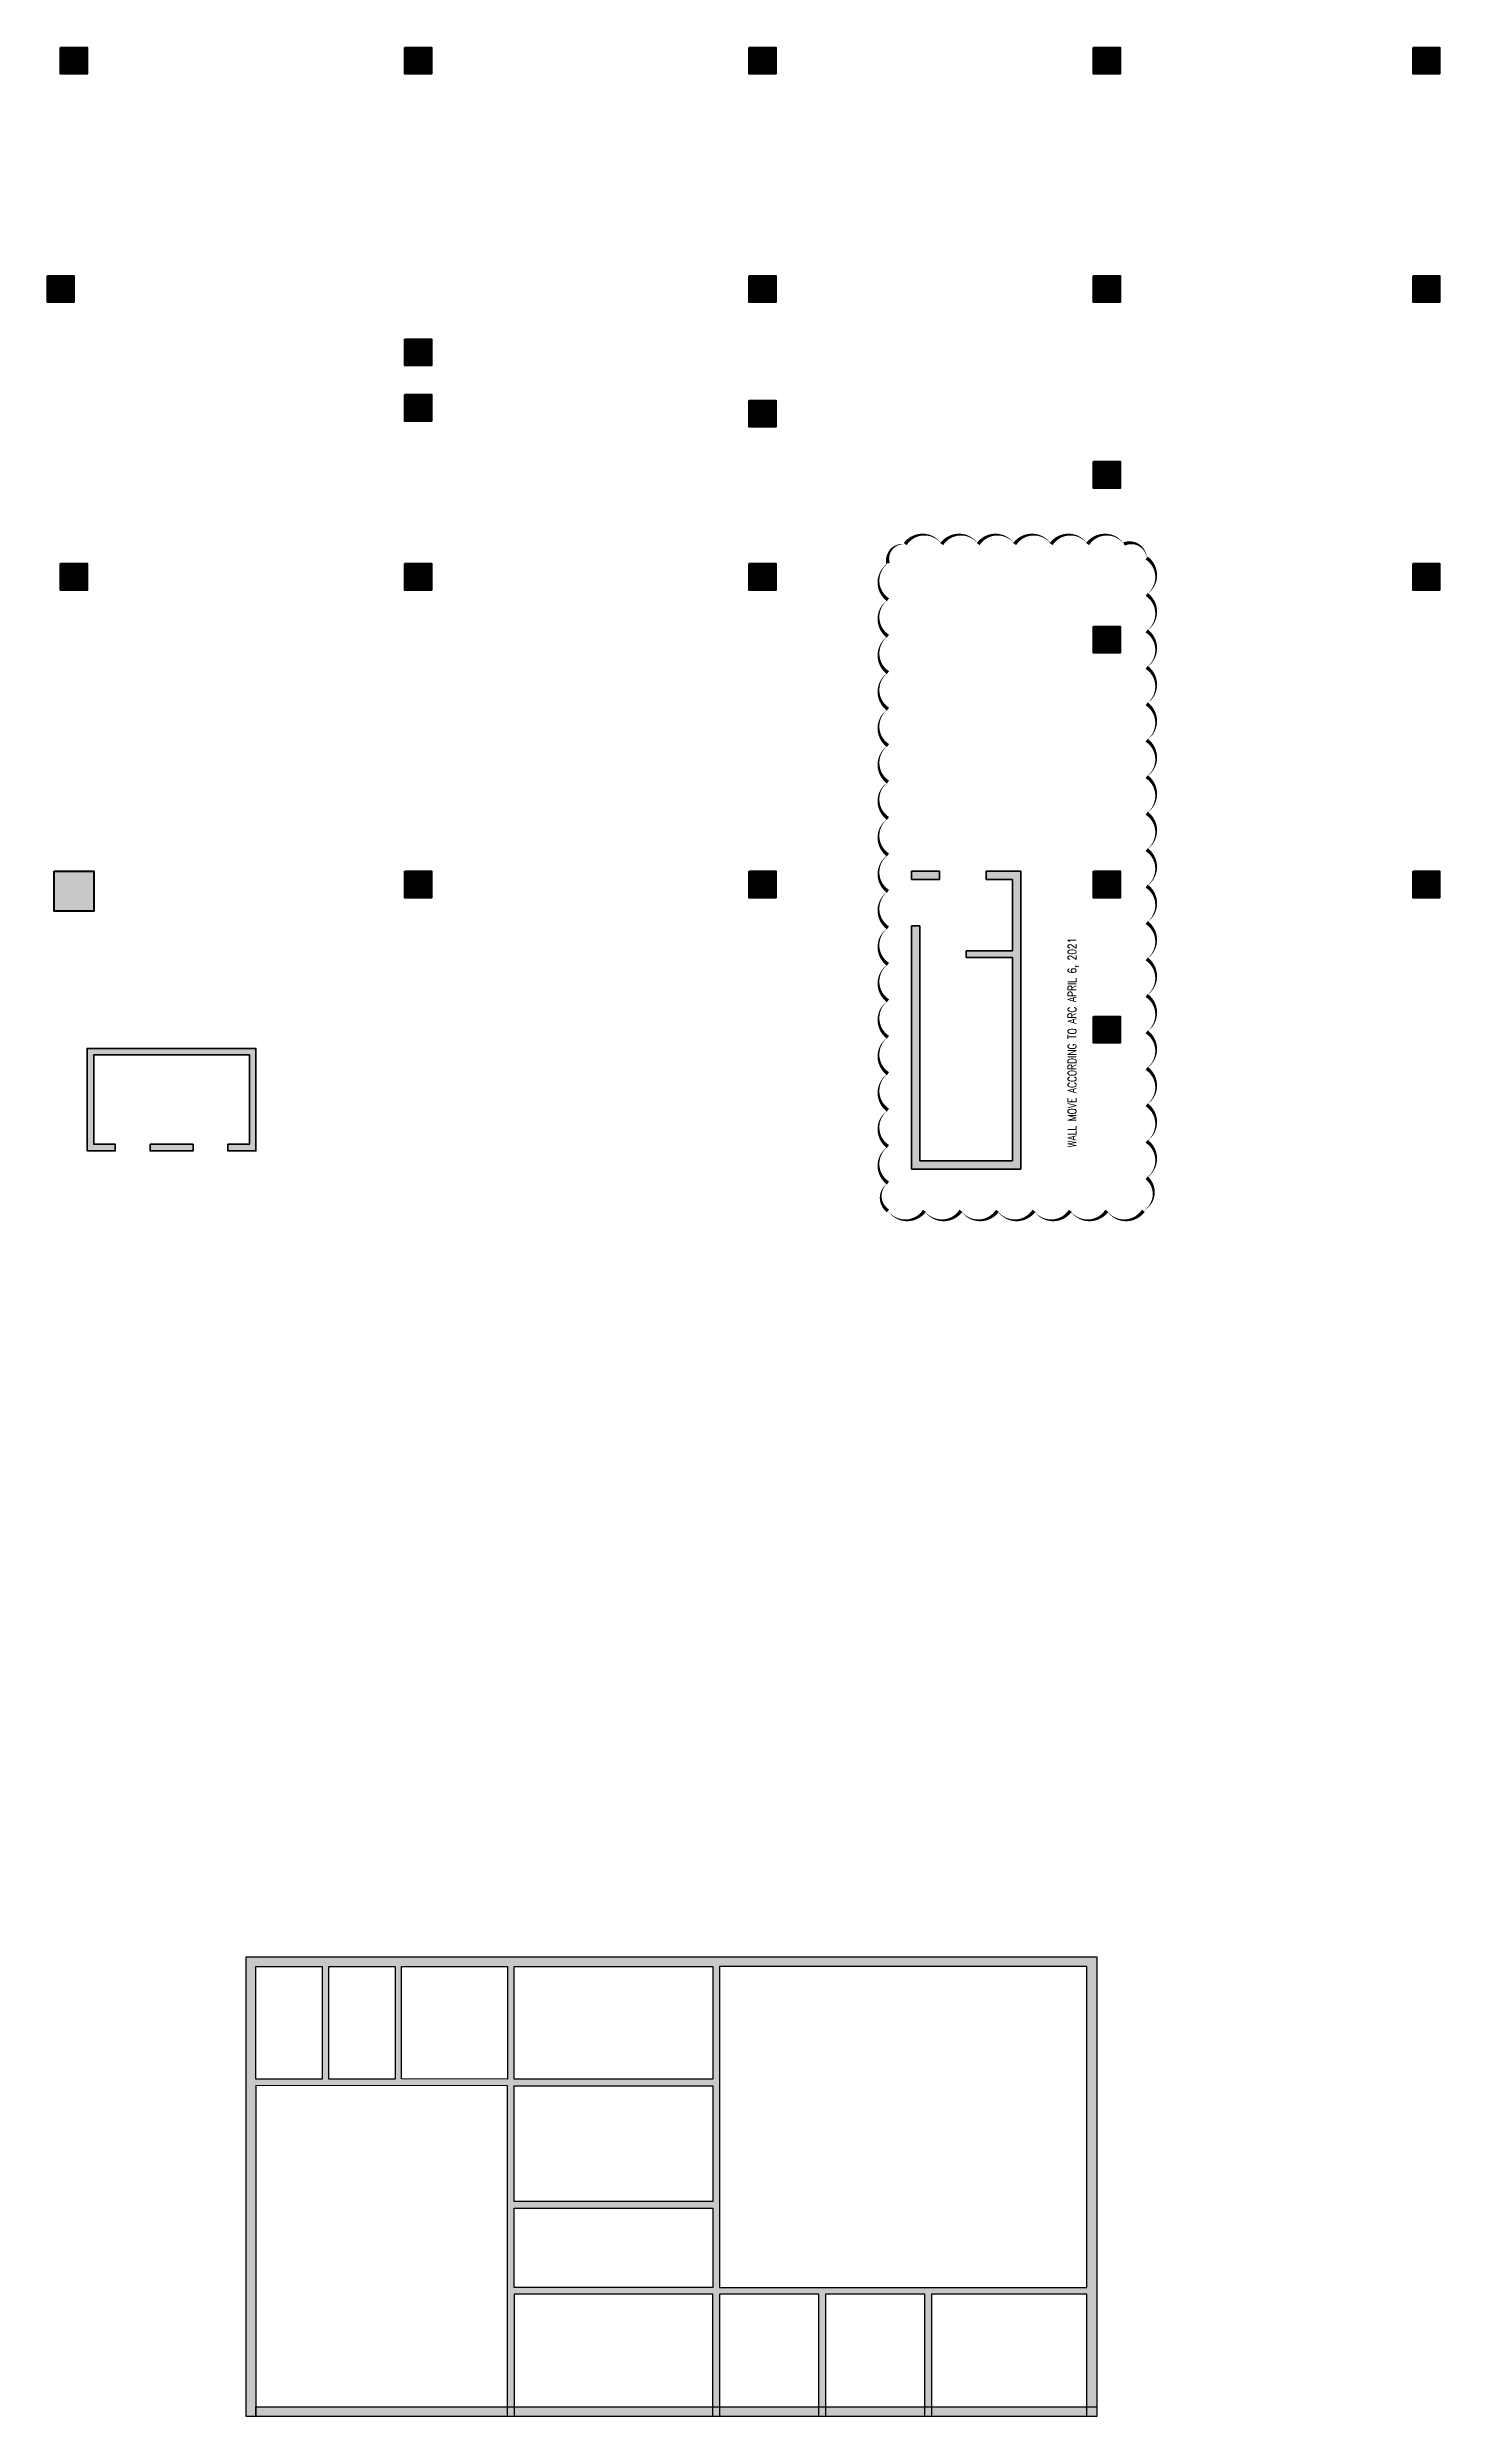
# Model space of a CAD drawing. Header units: millimetres. Extents: x -1592 to 219487, y -1099 to 92369.
# Drawn here: x 149950 to 192000, y 400 to 72000 of the extents above; entities that cross this region are included whole.
import ezdxf

# ---------------------------------------------------------------- set-up
doc = ezdxf.new("R2010")
doc.units = ezdxf.units.MM
for name, color, linetype, lineweight in [('NDC_S-COLUMN', 4, 'Continuous', 40), ('NDC_S_HATCH COLUMN AND WALL', 251, 'Continuous', 13), ('POD_Core wall_6.1(B2)$0$NDC_S_WALL', 6, 'Continuous', 25), ('Ramp wall 3(B3-B1)$0$NDC_S_HATCH COLUMN AND WALL', 251, 'Continuous', 13), ('Ramp wall 3(B3-B1)$0$NDC_S_WALL', 6, 'Continuous', 35), ('TEXT VN1', 7, 'Continuous', 13)]:
    doc.layers.add(name, color=color, linetype=linetype, lineweight=lineweight)
doc.layers.add('NDC_S-REVC 210406', color=240, linetype='Continuous', lineweight=50, plot=False)
doc.styles.add('Ramp wall 4(B3-B1)$0$NDC_BAR 2', font='romans.shx', dxfattribs={"width": 0.8})

msp = doc.modelspace()

# ---------------------------------------------------------------- texts
at = {"layer": 'NDC_S-REVC 210406', "style": 'Ramp wall 4(B3-B1)$0$NDC_BAR 2', "width": 0.8}
msp.add_text('WALL MOVE ACCORDING TO ARC APRIL 6, 2021', height=250, rotation=90, dxfattribs=at).set_placement((181025, 38758))

# ---------------------------------------------------------------- blocks, each defined once
blk = doc.blocks.new('cot')
at = {"layer": 'NDC_S_HATCH COLUMN AND WALL', "ltscale": 0.005}
h = blk.add_hatch(color=256, dxfattribs=at)
h.dxf.hatch_style = 1
h.paths.add_polyline_path([(-0.5, 0.5), (0.5, 0.5), (0.5, -0.5), (-0.5, -0.5)])
at = {"layer": 'NDC_S-COLUMN', "ltscale": 0.005}
blk.add_lwpolyline([(-0.5, 0.5), (0.5, 0.5), (0.5, -0.5), (-0.5, -0.5)], close=True, dxfattribs=at)

# ---------------------------------------------------------------- hatches: boundary and pattern name
at = {"layer": 'POD_Core wall_6.1(B2)$0$NDC_S_WALL'}
h = msp.add_hatch(color=251, dxfattribs=at)
h.dxf.hatch_style = 1
h.paths.add_polyline_path([(181650, 14300), (155950, 14300), (155950, 400), (156250, 400), (156250, 10400), (163850, 10400), (163850, 400), (164050, 400), (164050, 4100), (170050, 4100), (170050, 400), (170250, 400), (170250, 4100), (173250, 4100), (173250, 400), (173450, 400), (173450, 4100), (176450, 4100), (176450, 400), (176650, 400), (176650, 4100), (181350, 4100), (181350, 400), (181650, 400)])
h.paths.add_polyline_path([(156250, 14000), (158250, 14000), (158250, 10600), (156250, 10600)], flags=16)
h.paths.add_polyline_path([(158450, 14000), (160450, 14000), (160450, 10600), (158450, 10600)], flags=16)
h.paths.add_polyline_path([(160650, 14000), (163850, 14000), (163850, 10600), (160650, 10600)], flags=16)
h.paths.add_polyline_path([(164050, 14000), (170050, 14000), (170050, 10600), (164050, 10600)], flags=16)
h.paths.add_polyline_path([(164050, 10400), (170050, 10395), (170050, 6897), (164050, 6903)], flags=16)
h.paths.add_polyline_path([(164050, 6695), (170050, 6705), (170050, 4305), (164050, 4295)], flags=16)
h.paths.add_polyline_path([(170250, 14000), (181350, 14000), (181350, 4300), (170250, 4300)], flags=16)
h = msp.add_hatch(color=251, dxfattribs=at)
h.dxf.hatch_style = 1
h.paths.add_polyline_path([(156250, 700), (181350, 700), (181350, 400), (156250, 400)])
at = {"layer": 'Ramp wall 3(B3-B1)$0$NDC_S_HATCH COLUMN AND WALL'}
h = msp.add_hatch(color=256, dxfattribs=at)
h.dxf.hatch_style = 1
h.paths.add_polyline_path([(179350, 47100), (178300, 47100), (178300, 46850), (179100, 46850), (179100, 44700), (177700, 44700), (177700, 44500), (179100, 44500), (179100, 38350), (176300, 38350), (176300, 45450), (176050, 45450), (176050, 38100), (179350, 38100)])
h.paths.add_polyline_path([(176900, 47100), (176050, 47100), (176050, 46850), (176900, 46850)])
at = {"layer": 'TEXT VN1'}
h = msp.add_hatch(color=251, dxfattribs=at)
h.dxf.hatch_style = 1
h.paths.add_polyline_path([(151350, 41550), (156050, 41550), (156050, 38850), (155400, 38850), (155400, 38650), (156250, 38650), (156250, 41750), (151150, 41750), (151150, 38650), (151350, 38650)])
h.paths.add_polyline_path([(152000, 38850), (151350, 38850), (151350, 38650), (152000, 38650)], flags=17)
h.paths.add_polyline_path([(154350, 38850), (153050, 38850), (153050, 38650), (154350, 38650)], flags=17)

# ---------------------------------------------------------------- linework, layer by layer
at = {"layer": 'NDC_S-REVC 210406'}
msp.add_lwpolyline([(175339, 36840, 0, 110, 0.520567), (176441, 36840, 0, 110, 0.520567), (177542, 36840, 0, 110, 0.520567), (178644, 36840, 0, 110, 0.520567), (179746, 36840, 0, 110, 0.520567), (180847, 36840, 0, 110, 0.520567), (181949, 36840, 0, 110, 0.520567), (183051, 36840, 0, 110, 0.520567), (183152, 37840, 0, 110, 0.520567), (183152, 38942, 0, 110, 0.520567), (183152, 40044, 0, 110, 0.520567), (183152, 41145, 0, 110, 0.520567), (183152, 42247, 0, 110, 0.520567), (183152, 43349, 0, 110, 0.520567), (183152, 44450, 0, 110, 0.520567), (183152, 45552, 0, 110, 0.520567), (183152, 46654, 0, 110, 0.520567), (183152, 47755, 0, 110, 0.520567), (183152, 48857, 0, 110, 0.520567), (183152, 49959, 0, 110, 0.520567), (183152, 51061, 0, 110, 0.520567), (183152, 52162, 0, 110, 0.520567), (183152, 53264, 0, 110, 0.520567), (183152, 54366, 0, 110, 0.520567), (183152, 55467, 0, 110, 0.520567), (183152, 56569, 0, 110, 0.520567), (182470, 56989, 0, 110, 0.520567), (181369, 56989, 0, 110, 0.520567), (180267, 56989, 0, 110, 0.520567), (179165, 56989, 0, 110, 0.520567), (178064, 56989, 0, 110, 0.520567), (176962, 56989, 0, 110, 0.520567), (175860, 56989, 0, 110, 0.520567), (175339, 56409, 0, 110, 0.520567), (175339, 55307, 0, 110, 0.520567), (175339, 54205, 0, 110, 0.520567), (175339, 53104, 0, 110, 0.520567), (175339, 52002, 0, 110, 0.520567), (175339, 50900, 0, 110, 0.520567), (175339, 49799, 0, 110, 0.520567), (175339, 48697, 0, 110, 0.520567), (175339, 47595, 0, 110, 0.520567), (175339, 46494, 0, 110, 0.520567), (175339, 45392, 0, 110, 0.520567), (175339, 44290, 0, 110, 0.520567), (175339, 43188, 0, 110, 0.520567), (175339, 42087, 0, 110, 0.520567), (175339, 40985, 0, 110, 0.520567), (175339, 39883, 0, 110, 0.520567), (175339, 38782, 0, 110, 0.520567), (175339, 37680, 0, 110, 0.520567)], format="xyseb", close=True, dxfattribs=at)
at = {"layer": 'POD_Core wall_6.1(B2)$0$NDC_S_WALL'}
for points in [[(155950, 400), (155950, 14300), (181650, 14300), (181650, 400), (181350, 400), (181350, 4100), (176650, 4100), (176650, 400), (176450, 400), (176450, 4100), (173450, 4100), (173450, 400), (173250, 400), (173250, 4100), (170250, 4100), (170250, 400), (170050, 400), (170050, 4100), (164050, 4100), (164050, 400), (163850, 400), (163850, 10400), (156250, 10404), (156250, 400)], [(156250, 14000), (158250, 14000), (158250, 10600), (156250, 10600)], [(158450, 14000), (160450, 14000), (160450, 10600), (158450, 10600)], [(160650, 14000), (163850, 14000), (163850, 10600), (160650, 10610)], [(164050, 14000), (170050, 14000), (170050, 10600), (164050, 10600)], [(170250, 4300), (181350, 4300), (181350, 14000), (170250, 14000)], [(164050, 10400), (170050, 10400), (170050, 6900), (164050, 6900)], [(164050, 6700), (170050, 6700), (170050, 4300), (164050, 4300)], [(156250, 700), (181650, 700), (181650, 400), (156250, 400)]]:
    msp.add_lwpolyline(points, close=True, dxfattribs=at)
at = {"layer": 'Ramp wall 3(B3-B1)$0$NDC_S_WALL', "ltscale": 200}
for p, q in [((176900, 47100), (176050, 47100)), ((176050, 47100), (176050, 46850)), ((176050, 46850), (176900, 46850)), ((176900, 47100), (176900, 46850)), ((179350, 47100), (178300, 47100)), ((178300, 47100), (178300, 46850)), ((178300, 46850), (179100, 46850)), ((179100, 46850), (179100, 44700)), ((179350, 38100), (179350, 47100)), ((176050, 45450), (176050, 38100)), ((176050, 45450), (176300, 45450)), ((176300, 45450), (176300, 38350)), ((179100, 44700), (177700, 44700)), ((177700, 44500), (177700, 44700)), ((177700, 44500), (179100, 44500)), ((179100, 44500), (179100, 38350)), ((176050, 38100), (179350, 38100)), ((179100, 38350), (176300, 38350))]:
    msp.add_line(p, q, dxfattribs=at)
for points in [[(151150, 38650), (151150, 41750), (156250, 41750), (156250, 38650), (155400, 38650), (155400, 38850), (156050, 38850), (156050, 41550), (151350, 41550), (151350, 38850), (152000, 38850), (152000, 38650)], [(153050, 38850), (154350, 38850), (154350, 38650), (153050, 38650)]]:
    msp.add_lwpolyline(points, close=True, dxfattribs=at)

# ---------------------------------------------------------------- block references
at = {"layer": 'NDC_S_HATCH COLUMN AND WALL', "ltscale": 200}
for p, xscale, yscale in [((150750, 71600), 800, 800), ((161150, 71600), 800, 800), ((171550, 71600), 800, 800), ((181950, 71600), 800, 800), ((191600, 71600), 800, 800), ((150350, 64700), 800, 800), ((171550, 64700), 800, 800), ((181950, 64700), 800, 800), ((191600, 64700), 800, 800), ((161150, 62786), 800, 800), ((161150, 61105), 800, 800), ((171550, 60933), 800, 800), ((171550, 60933), 800, 800), ((181950, 59081), 800, 800), ((181950, 59081), 800, 800), ((150750, 56000), 800, 800), ((161150, 56000), 800, 800), ((171550, 56000), 800, 800), ((191600, 56000), 800, 800), ((181950, 54100), 800, 800), ((150750, 46500), 1200, 1200), ((161150, 46700), 800, 800), ((171550, 46700), 800, 800), ((181950, 46700), 800, 800), ((191600, 46700), 800, 800), ((181950, 42313), 800, 800)]:
    msp.add_blockref('cot', p, dxfattribs=dict(at, xscale=xscale, yscale=yscale))

msp.set_redraw_order([(e.dxf.handle, doc.entitydb.next_handle()) for e in msp.query("TEXT MTEXT ATTDEF DIMENSION ARC_DIMENSION")])  # texts and dimensions are drawn at this point

doc.saveas('drawing.dxf')
